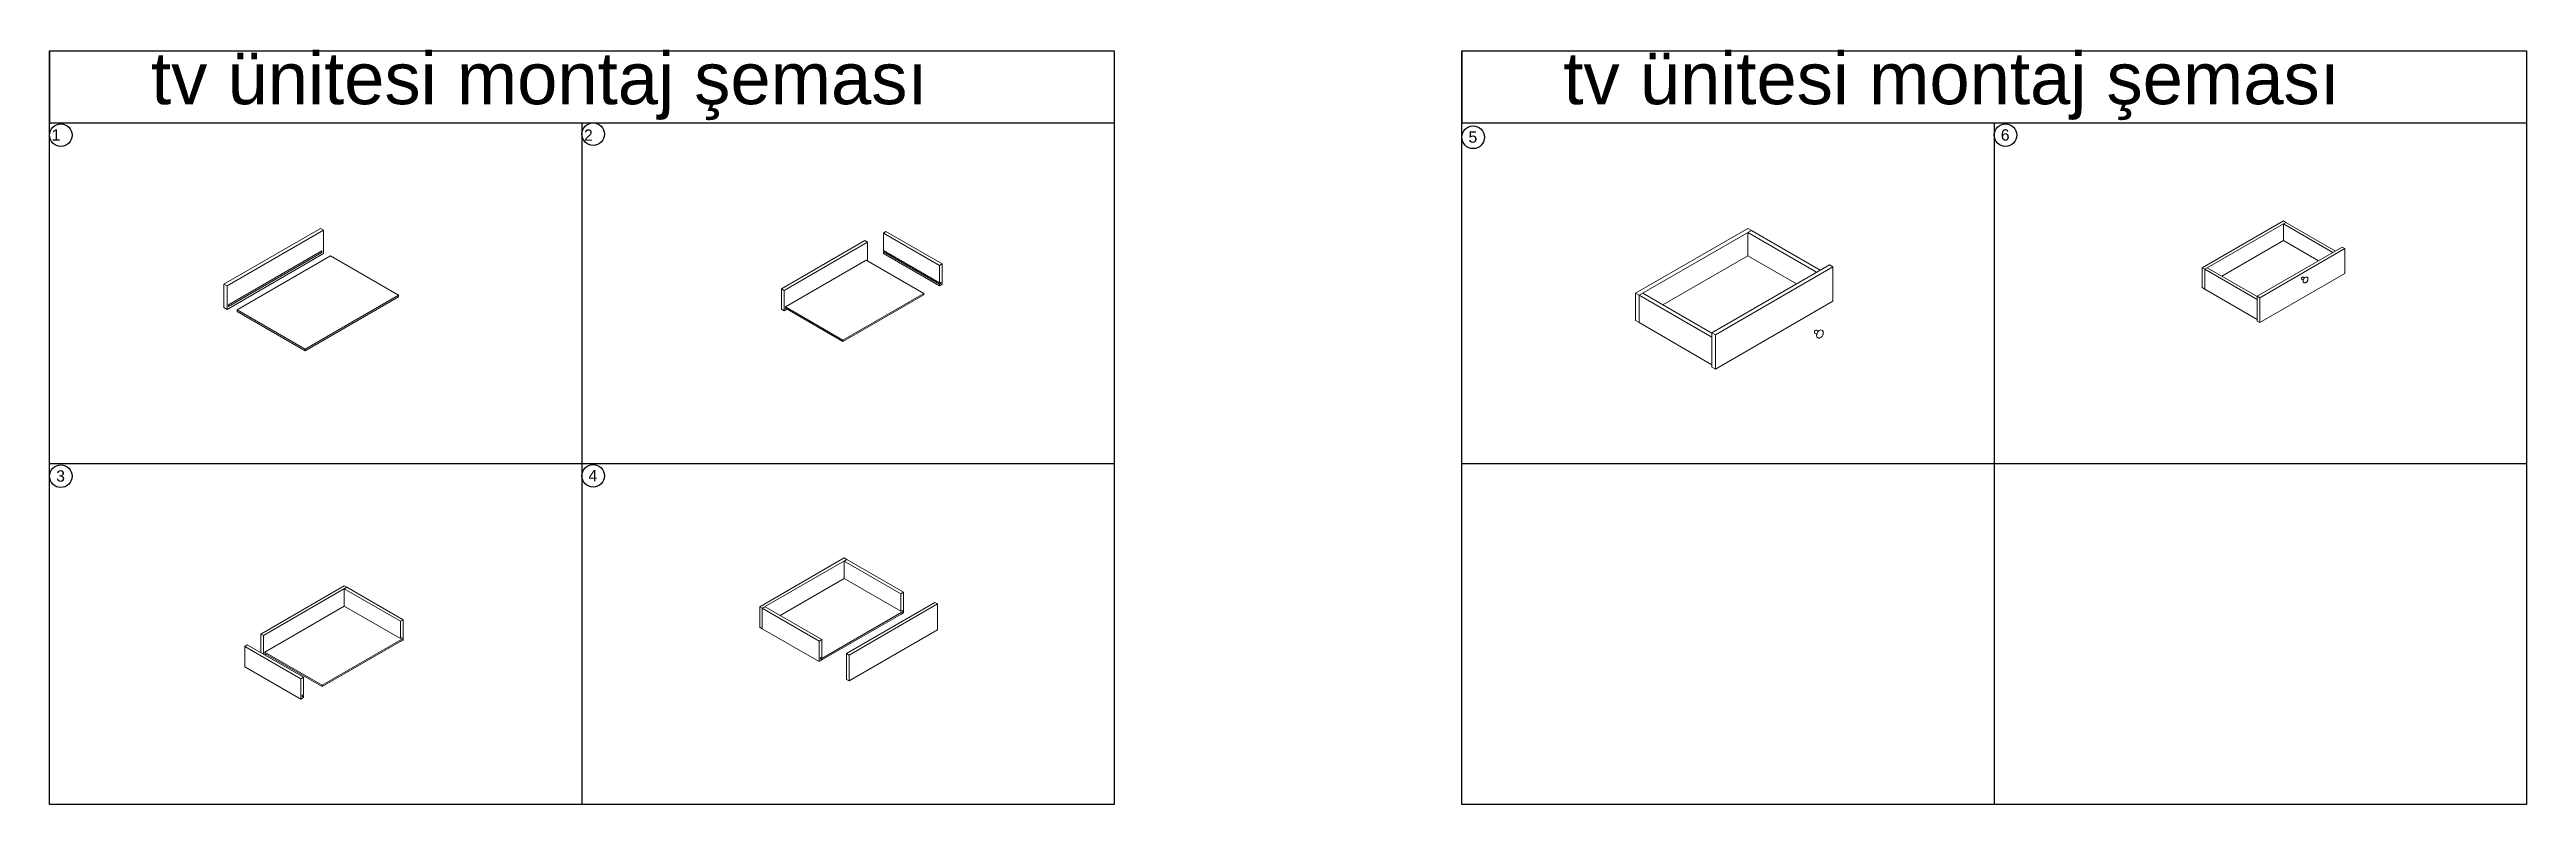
# Model space of a CAD drawing. Header units: millimetres. Extents: x -4511 to 52623, y -18923 to -12459.
# Drawn here: x 45713 to 52623, y -14600 to -12496 of the extents above; entities that cross this region are included whole.
import ezdxf

# ---------------------------------------------------------------- set-up
doc = ezdxf.new("R2010")
doc.units = ezdxf.units.MM
doc.styles.get("Standard").update_dxf_attribs({"font": 'arial.ttf'})

msp = doc.modelspace()

# ---------------------------------------------------------------- texts
for s, p in [('1', (45718.6, -12749.9)), ('2', (47203.9, -12750.5)), ('5', (49671.4, -12755.7)), ('6', (51156.4, -12749.9)), ('3', (45731.4, -13700.4)), ('4', (47216.4, -13699.2))]:
    msp.add_text(s, height=31.6).set_placement(p)
at = {"color": 18, "true_color": 0x000000, "char_height": 144.577, "attachment_point": 1}
for insert in [(45996.1, -12503.9), (49936, -12503.9)]:
    msp.add_mtext_dynamic_manual_height_columns('tv ünitesi montaj şeması', width=171757.089, gutter_width=722.9, heights=[0], dxfattribs=dict(at, insert=insert))

# ---------------------------------------------------------------- linework, layer by layer
for p, q in [((45712.9, -12500), (48682.9, -12500)), ((45712.9, -14600), (45712.9, -12500)), ((48682.9, -12500), (48682.9, -14600)), ((49652.9, -12500), (52622.9, -12500)), ((49652.9, -14600), (49652.9, -12500)), ((52622.9, -12500), (52622.9, -14600)), ((48682.9, -14600), (45712.9, -14600)), ((52622.9, -14600), (49652.9, -14600))]:
    msp.add_line(p, q)
at = {"color": 18, "true_color": 0x000000}
for p, q in [((45712.9, -12500), (45712.9, -12700)), ((49652.9, -12500), (49652.9, -12700))]:
    msp.add_line(p, q, dxfattribs=at)
at = {"color": 7, "true_color": 0xffffff}
for p, q in [((45712.9, -12700), (48682.9, -12700)), ((47197.9, -12700), (47197.9, -14600)), ((49652.9, -12700), (52622.9, -12700)), ((51137.9, -12700), (51137.9, -14600)), ((45712.9, -13650), (48682.9, -13650)), ((49652.9, -13650), (52622.9, -13650))]:
    msp.add_line(p, q, dxfattribs=at)
at = {"color": 0, "linetype": 'Continuous', "lineweight": 0, "extrusion": (0, 0.816497, 0.57735)}
for p, q in [((51718.3, -13104.3), (51944.7, -12973.6)), ((51951.8, -12977.7), (51725.4, -13108.4)), ((51944.7, -12973.6), (51951.8, -12977.7)), ((51944.7, -12981.8), (51951.8, -12977.7)), ((51944.7, -12981.8), (51944.7, -13028.7)), ((52083.1, -13061.8), (51944.7, -12981.8)), ((51951.8, -12977.7), (52090.3, -13057.6)), ((46199.6, -13149.8), (46468.7, -12994.5)), ((46477.2, -12999.4), (46208.1, -13154.7)), ((46212.4, -13208), (46473, -13057.5)), ((46468.7, -12994.5), (46477.2, -12999.4)), ((46473, -13061.9), (46469.2, -13059.7)), ((46473, -13057.5), (46473, -13061.9)), ((46477.2, -12999.4), (46477.2, -13064.9)), ((47754.7, -13163.2), (47987.7, -13028.6)), ((47995.1, -13032.9), (47762.1, -13167.4)), ((47987.7, -13028.6), (47995.1, -13032.9)), ((47995.1, -13032.9), (47995.1, -13085.4)), ((48039, -13007.5), (48046.4, -13003.3)), ((48039, -13007.5), (48039, -13055.8)), ((48195.5, -13097.9), (48039, -13007.5)), ((48039, -13055.8), (48195.5, -13146.1)), ((48039, -13059.6), (48042.3, -13057.7)), ((48195.5, -13149.9), (48039, -13059.6)), ((48039, -13059.6), (48039, -13064.3)), ((48046.4, -13003.3), (48202.9, -13093.6)), ((50137.7, -13175.4), (50450.9, -12994.5)), ((50460.8, -13000.3), (50147.6, -13181.1)), ((50450.9, -12994.5), (50460.8, -13000.3)), ((50450.9, -13006), (50460.8, -13000.3)), ((50450.9, -13006), (50450.9, -13070.8)), ((50642.4, -13116.6), (50450.9, -13006)), ((50460.8, -13000.3), (50652.3, -13110.9)), ((51773.2, -13127.7), (51944.7, -13028.7)), ((52109.1, -13046.8), (51872, -13183.7)), ((51879.1, -13187.8), (52116.2, -13050.9)), ((51944.7, -13028.7), (52042.5, -13085.2)), ((52116.2, -13050.9), (52109.1, -13046.8)), ((52116.2, -13120.3), (52116.2, -13050.9)), ((46208.1, -13220.3), (46477.2, -13064.9)), ((46473, -13061.9), (46212.4, -13212.4)), ((46236.5, -13221.9), (46497.1, -13071.5)), ((46497.1, -13071.5), (46686.3, -13180.7)), ((47765.7, -13213.5), (47991.4, -13083.2)), ((47991.4, -13083.2), (48151.6, -13175.7)), ((48039, -13064.3), (48195.5, -13154.6)), ((48202.9, -13093.6), (48195.5, -13097.9)), ((48195.5, -13097.9), (48195.5, -13146.1)), ((48202.9, -13093.6), (48202.9, -13150.4)), ((50213.6, -13207.8), (50450.9, -13070.8)), ((50678.3, -13095.8), (50350.3, -13285.2)), ((50360.2, -13291), (50688.2, -13101.6)), ((50450.9, -13070.8), (50586.3, -13149)), ((50688.2, -13101.6), (50678.3, -13095.8)), ((50688.2, -13197.5), (50688.2, -13101.6)), ((51725.4, -13108.4), (51718.3, -13104.3)), ((51718.3, -13104.3), (51718.3, -13159.4)), ((51725.4, -13108.4), (51732.6, -13104.3)), ((51725.4, -13108.4), (51725.4, -13163.5)), ((51725.4, -13108.4), (51725.4, -13163.5)), ((51872, -13193), (51725.4, -13108.4)), ((51732.6, -13104.3), (51872, -13184.7)), ((52116.2, -13120.3), (51879.1, -13257.2)), ((46208.1, -13154.7), (46199.6, -13149.8)), ((46199.6, -13149.8), (46199.6, -13215.4)), ((46208.1, -13154.7), (46208.1, -13220.3)), ((46425.7, -13331.1), (46686.3, -13180.7)), ((46425.7, -13335.5), (46686.3, -13185.1)), ((46686.3, -13180.7), (46686.3, -13185.1)), ((47762.1, -13167.4), (47754.7, -13163.2)), ((47754.7, -13163.2), (47754.7, -13219.9)), ((47762.1, -13167.4), (47762.1, -13224.2)), ((47925.9, -13306), (48151.6, -13175.7)), ((47925.9, -13309.8), (48151.6, -13179.5)), ((48151.6, -13175.7), (48151.6, -13179.5)), ((48195.5, -13146.1), (48199.2, -13144)), ((48199.2, -13147.8), (48195.5, -13149.9)), ((48195.5, -13149.9), (48195.5, -13154.6)), ((48195.5, -13154.6), (48202.9, -13150.4)), ((48199.2, -13147.8), (48195.9, -13145.9)), ((48199.2, -13144), (48199.2, -13147.8)), ((50147.6, -13181.1), (50137.7, -13175.4)), ((50137.7, -13175.4), (50137.7, -13251.6)), ((50147.6, -13181.1), (50157.5, -13175.4)), ((50147.6, -13181.1), (50147.6, -13257.3)), ((50147.6, -13181.1), (50147.6, -13257.3)), ((50350.3, -13298.1), (50147.6, -13181.1)), ((50157.5, -13175.4), (50350.3, -13286.7)), ((50688.2, -13197.5), (50360.2, -13386.9)), ((51718.3, -13159.4), (51725.4, -13163.5)), ((51725.4, -13163.5), (51872, -13248.1)), ((51872, -13183.7), (51879.1, -13187.8)), ((51872, -13253.1), (51872, -13183.7)), ((51879.1, -13257.2), (51879.1, -13187.8)), ((52001.4, -13145.1), (52003, -13146)), ((52009.9, -13130.4), (52011.5, -13131.4)), ((46199.6, -13215.4), (46208.1, -13220.3)), ((46212.4, -13212.4), (46212.4, -13208)), ((46236.5, -13226.3), (46236.5, -13221.9)), ((46236.5, -13221.9), (46425.7, -13331.1)), ((46425.7, -13335.5), (46236.5, -13226.3)), ((47754.7, -13219.9), (47762.1, -13224.2)), ((47762.1, -13224.2), (47769.8, -13219.7)), ((47765.7, -13217.3), (47765.7, -13213.5)), ((47765.7, -13213.5), (47925.9, -13306)), ((47925.9, -13309.8), (47765.7, -13217.3)), ((50137.7, -13251.6), (50147.6, -13257.3)), ((50147.6, -13257.3), (50350.3, -13374.4)), ((51879.1, -13257.2), (51872, -13253.1)), ((46425.7, -13331.1), (46425.7, -13335.5)), ((47925.9, -13306), (47925.9, -13309.8)), ((50350.3, -13285.2), (50360.2, -13291)), ((50350.3, -13381.2), (50350.3, -13285.2)), ((50360.2, -13386.9), (50360.2, -13291)), ((50644.9, -13298.5), (50647.1, -13299.8)), ((50656.6, -13278.3), (50658.8, -13279.5)), ((50360.2, -13386.9), (50350.3, -13381.2)), ((47694, -14049.1), (47929.5, -13913.1)), ((47937, -13917.4), (47701.4, -14053.4)), ((47929.5, -13913.1), (47937, -13917.4)), ((47929.5, -13921.7), (47937, -13917.4)), ((47929.5, -13921.7), (47929.5, -13970.4)), ((48087.7, -14013), (47929.5, -13921.7)), ((47937, -13917.4), (48095.1, -14008.7)), ((46302.2, -14125.2), (46535.2, -13990.6)), ((46542.6, -13994.8), (46309.5, -14129.4)), ((46535.2, -13990.6), (46542.6, -13994.8)), ((46535.2, -13999.1), (46542.6, -13994.8)), ((46535.2, -13999.1), (46535.2, -14047.3)), ((46691.7, -14089.4), (46535.2, -13999.1)), ((46542.6, -13994.8), (46699.1, -14085.2)), ((47751.1, -14073.5), (47929.5, -13970.4)), ((47929.5, -13970.4), (48087.7, -14061.8)), ((48095.1, -14008.7), (48087.7, -14013)), ((48087.7, -14013), (48087.7, -14061.8)), ((48095.1, -14008.7), (48095.1, -14061.8)), ((46313.2, -14175.5), (46535.2, -14047.3)), ((46535.2, -14047.3), (46691.7, -14137.7)), ((46699.1, -14085.2), (46691.7, -14089.4)), ((46691.7, -14089.4), (46691.7, -14137.7)), ((46699.1, -14085.2), (46699.1, -14137.7)), ((47701.4, -14053.4), (47694, -14049.1)), ((47694, -14049.1), (47694, -14106.4)), ((47701.4, -14053.4), (47708.9, -14049.1)), ((47701.4, -14053.4), (47701.4, -14110.8)), ((47701.4, -14053.4), (47701.4, -14110.8)), ((47859.6, -14144.7), (47701.4, -14053.4)), ((47708.9, -14049.1), (47867, -14140.4)), ((47867, -14193.5), (48095.1, -14061.8)), ((47867, -14197.3), (48095.1, -14065.6)), ((48183, -14036.9), (47936.3, -14179.3)), ((47943.7, -14183.6), (48190.5, -14041.2)), ((48087.3, -14070.1), (48087.7, -14070.4)), ((48087.7, -14061.8), (48091.4, -14059.6)), ((48087.7, -14070.4), (48095.1, -14066.1)), ((48087.7, -14069.9), (48087.7, -14070.4)), ((48091.4, -14059.6), (48095.1, -14061.8)), ((48095.1, -14061.8), (48095.1, -14065.6)), ((48095.1, -14065.6), (48095.1, -14066.1)), ((48190.5, -14041.2), (48183, -14036.9)), ((48190.5, -14113.3), (48190.5, -14041.2)), ((46257.3, -14159.6), (46264.7, -14155.3)), ((46257.3, -14159.6), (46257.3, -14216.3)), ((46413.7, -14249.9), (46257.3, -14159.6)), ((46264.7, -14155.3), (46421.1, -14245.7)), ((46309.5, -14129.4), (46302.2, -14125.2)), ((46302.2, -14125.2), (46302.2, -14177)), ((46309.5, -14129.4), (46309.5, -14181.2)), ((46473.4, -14268), (46699.1, -14137.7)), ((46473.4, -14271.8), (46699.1, -14141.5)), ((46691.3, -14146), (46691.7, -14146.2)), ((46691.7, -14137.7), (46695.4, -14135.6)), ((46691.7, -14146.2), (46699.1, -14141.9)), ((46691.7, -14145.7), (46691.7, -14146.2)), ((46695.4, -14135.6), (46699.1, -14137.7)), ((46699.1, -14137.7), (46699.1, -14141.5)), ((46699.1, -14141.5), (46699.1, -14141.9)), ((47694, -14106.4), (47701.4, -14110.8)), ((47701.4, -14110.8), (47859.6, -14202.1)), ((47867, -14140.4), (47859.6, -14144.7)), ((47859.6, -14144.7), (47859.6, -14202.1)), ((47867, -14140.4), (47867, -14189.1)), ((48190.5, -14113.3), (47943.7, -14255.8)), ((46257.3, -14216.3), (46413.7, -14306.7)), ((46313.2, -14179.3), (46313.2, -14175.5)), ((46313.2, -14175.5), (46473.4, -14268)), ((46473.4, -14271.8), (46313.2, -14179.3)), ((46313.8, -14183.7), (46317.3, -14181.7)), ((47859.6, -14202.1), (47867, -14197.8)), ((47863.3, -14191.3), (47867, -14189.1)), ((47863.3, -14195.1), (47863.3, -14191.3)), ((47863.3, -14191.3), (47867, -14193.5)), ((47867, -14197.3), (47863.3, -14195.1)), ((47867, -14193.5), (47867, -14197.3)), ((47867, -14197.3), (47867, -14197.8)), ((47936.3, -14179.3), (47943.7, -14183.6)), ((47936.3, -14251.5), (47936.3, -14179.3)), ((47943.7, -14255.8), (47943.7, -14183.6)), ((46421.1, -14245.7), (46413.7, -14249.9)), ((46413.7, -14249.9), (46413.7, -14306.7)), ((46413.7, -14306.7), (46421.1, -14302.4)), ((46417.4, -14296), (46421.1, -14293.9)), ((46417.4, -14299.8), (46417.4, -14296)), ((46421.1, -14297.7), (46417.4, -14299.8)), ((46417.8, -14295.8), (46421.1, -14297.7)), ((46421.1, -14245.7), (46421.1, -14293.9)), ((46421.1, -14297.7), (46421.1, -14302.4)), ((46473.4, -14268), (46473.4, -14271.8)), ((47943.7, -14255.8), (47936.3, -14251.5))]:
    msp.add_line(p, q, dxfattribs=at)
for centre in [(45744.5, -12734.7), (47229.5, -12732), (49684.5, -12740.6), (51169.5, -12734.8), (45744.5, -13685.3), (47229.5, -13684.1)]:
    msp.add_circle(centre, 31.6)
at = {"color": 0, "linetype": 'Continuous', "lineweight": 0}
for centre, major_axis, start_param, end_param in [((51997.7, -13133.2), (1.69, 2.92), -0.077366, 2.356194), ((51997.7, -13133.2), (-1.69, -2.92), -0.785398, 0.077366), ((52005.6, -13137.7), (4.22, 7.31), 0, 2.356194), ((52005.6, -13137.7), (-4.22, -7.31), -0.785398, 0), ((50639.7, -13282), (2.34, 4.04), -0.077366, 2.356194), ((50639.7, -13282), (-2.34, -4.04), -0.785398, 0.077366), ((50650.7, -13288.4), (5.8, 10.1), 0, 2.356194), ((50650.7, -13288.4), (-5.8, -10.1), -0.785398, 0)]:
    msp.add_ellipse(centre, major_axis=major_axis, ratio=0.57735, start_param=start_param, end_param=end_param, dxfattribs=at)
for points, knots in [([(51996.1, -13136.1), (51997.1, -13136.5), (51998, -13137.2), (51999.2, -13138.6), (51999.6, -13139.2), (51999.7, -13139.7), (51999.8, -13139.8), (51999.8, -13139.8)], [5.4204216, 5.4204216, 5.4204216, 5.4204216, 5.6855719, 5.6855719, 5.941112, 5.941112, 5.9952008, 5.9952008, 5.9952008, 5.9952008]), ([(52004.5, -13131.6), (52004.5, -13131.6), (52004.4, -13131.7), (52004.1, -13131.7), (52003.6, -13131.8), (52002.3, -13131.6), (52001.4, -13131.4), (52000.1, -13130.8), (51999.8, -13130.5), (51999.5, -13130.3)], [1.8587808, 1.8587808, 1.8587808, 1.8587808, 1.8997427, 1.8997427, 2.0930651, 2.0930651, 2.3347801, 2.3347801, 2.4335601, 2.4335601, 2.4335601, 2.4335601]), ([(52011.5, -13131.4), (52011.9, -13131.6), (52012.3, -13132), (52012.9, -13132.9), (52013.1, -13133.5), (52013.4, -13134.8), (52013.4, -13135.6), (52013.2, -13137.2), (52013, -13138), (52012.5, -13139.6), (52012.1, -13140.5), (52011.2, -13142), (52010.7, -13142.8), (52009.5, -13144.1), (52008.9, -13144.6), (52007.6, -13145.6), (52006.9, -13145.9), (52005.6, -13146.4), (52004.9, -13146.5), (52003.9, -13146.3), (52003.4, -13146.2), (52003, -13146)], [2.356194, 2.356194, 2.356194, 2.356194, 2.6398, 2.6398, 2.942999, 2.942999, 3.270261, 3.270261, 3.601539, 3.601539, 3.931008, 3.931008, 4.259626, 4.259626, 4.589131, 4.589131, 4.920426, 4.920426, 5.247301, 5.247301, 5.497787, 5.497787, 5.497787, 5.497787]), ([(50637.6, -13286.2), (50638.9, -13286.7), (50640.2, -13287.7), (50641.9, -13289.5), (50642.3, -13290.4), (50642.6, -13291.1), (50642.6, -13291.2), (50642.6, -13291.3)], [5.4204216, 5.4204216, 5.4204216, 5.4204216, 5.6855719, 5.6855719, 5.941112, 5.941112, 5.9952008, 5.9952008, 5.9952008, 5.9952008]), ([(50649.2, -13279.9), (50649.1, -13279.9), (50649, -13279.9), (50648.5, -13280), (50647.9, -13280.1), (50646.1, -13279.9), (50644.8, -13279.6), (50643.1, -13278.7), (50642.7, -13278.4), (50642.2, -13278.1)], [1.8587808, 1.8587808, 1.8587808, 1.8587808, 1.8997427, 1.8997427, 2.0930651, 2.0930651, 2.3347801, 2.3347801, 2.4335601, 2.4335601, 2.4335601, 2.4335601]), ([(50658.8, -13279.5), (50659.4, -13279.9), (50659.9, -13280.4), (50660.8, -13281.7), (50661.1, -13282.5), (50661.4, -13284.3), (50661.5, -13285.4), (50661.2, -13287.6), (50661, -13288.7), (50660.2, -13291), (50659.7, -13292.1), (50658.4, -13294.3), (50657.7, -13295.3), (50656.1, -13297.1), (50655.2, -13297.9), (50653.4, -13299.2), (50652.5, -13299.7), (50650.7, -13300.3), (50649.8, -13300.4), (50648.3, -13300.3), (50647.7, -13300.1), (50647.1, -13299.8)], [2.356194, 2.356194, 2.356194, 2.356194, 2.6398, 2.6398, 2.942999, 2.942999, 3.270261, 3.270261, 3.601539, 3.601539, 3.931008, 3.931008, 4.259626, 4.259626, 4.589131, 4.589131, 4.920426, 4.920426, 5.247301, 5.247301, 5.497787, 5.497787, 5.497787, 5.497787])]:
    msp.add_open_spline(points, degree=3, knots=knots, dxfattribs=at)

msp.set_redraw_order([(e.dxf.handle, doc.entitydb.next_handle()) for e in msp.query("TEXT MTEXT ATTDEF DIMENSION ARC_DIMENSION")])  # texts and dimensions are drawn at this point

doc.saveas('drawing.dxf')
